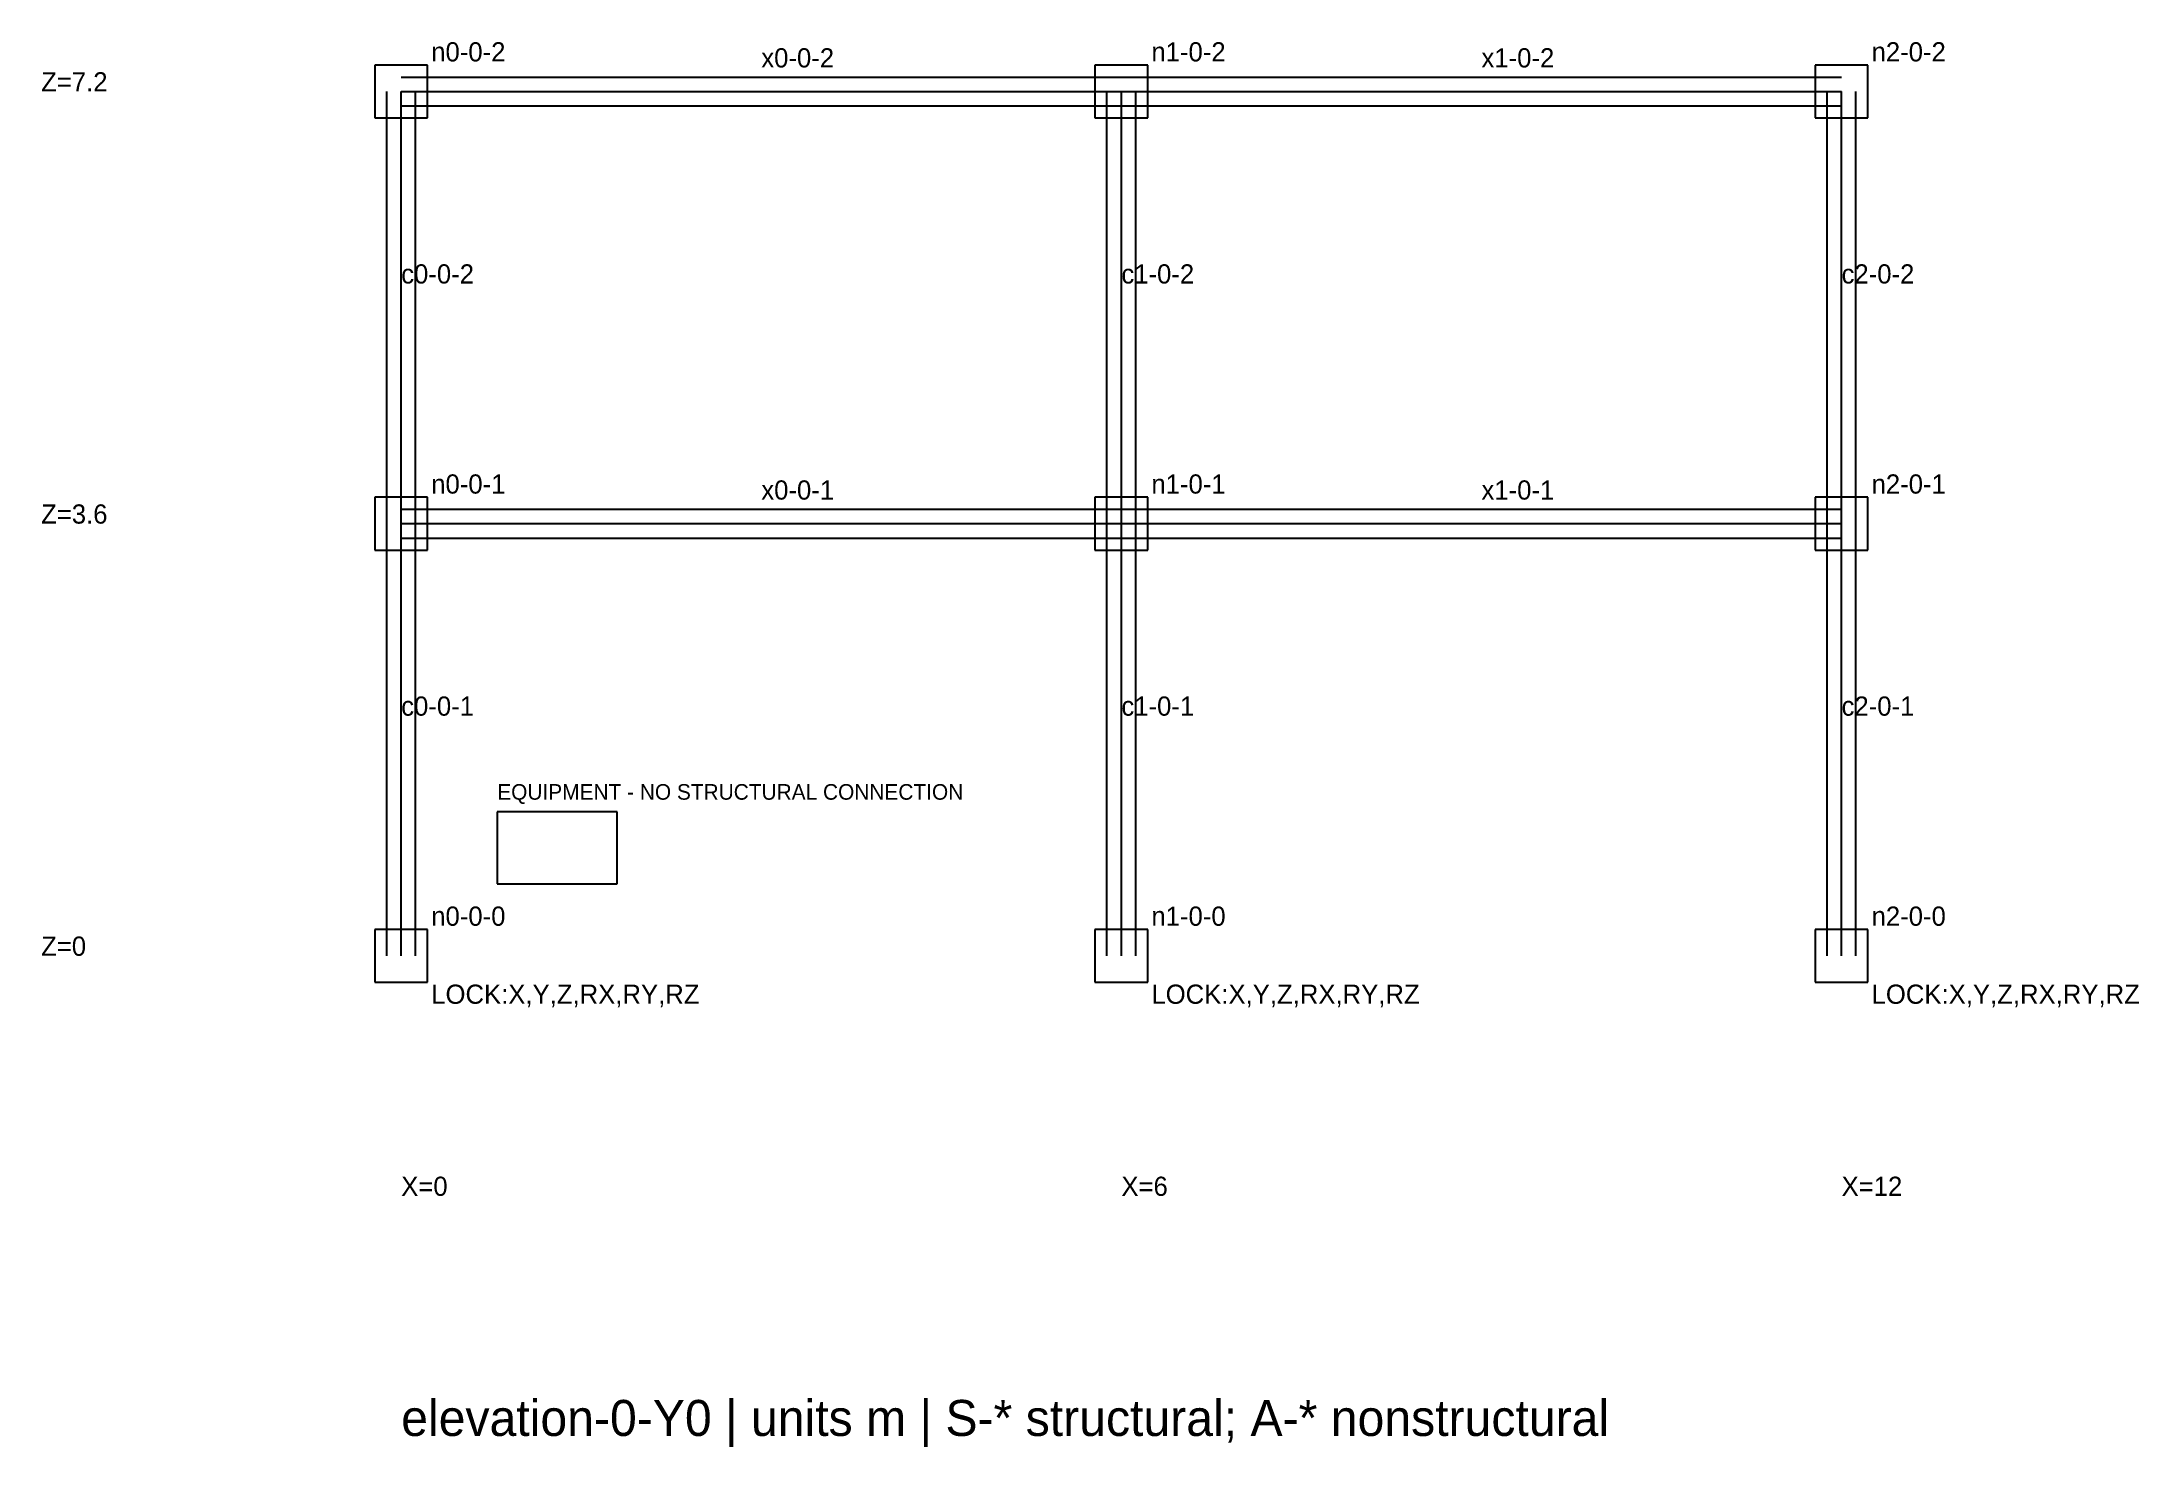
# Model space of a CAD drawing. Extents: x -3 to 332, y -4 to 10.
# Drawn here: x 117.01 to 134.48, y -4.09 to 7.61 of the extents above; entities that cross this region are included whole.
import ezdxf

# ---------------------------------------------------------------- set-up
doc = ezdxf.new("R2010")
doc.units = 0

msp = doc.modelspace()

# ---------------------------------------------------------------- texts
at = {"layer": 'A-DIM'}
for s, p in [('Z=7.2', (117, 7.2)), ('Z=3.6', (117, 3.6)), ('Z=0', (117, 0)), ('X=0', (120, -2)), ('X=6', (126, -2)), ('X=12', (132, -2))]:
    msp.add_text(s, height=0.16, dxfattribs=at).set_placement(p)
at = {"layer": 'A-EQUIPMENT-TAG'}
msp.add_text('EQUIPMENT - NO STRUCTURAL CONNECTION', height=0.13, dxfattribs=at).set_placement((120.8, 1.3))
at = {"layer": 'A-SUPPORT'}
for p in [(120.25, -0.4), (126.25, -0.4), (132.25, -0.4)]:
    msp.add_text('LOCK:X,Y,Z,RX,RY,RZ', height=0.16, dxfattribs=at).set_placement(p)
at = {"layer": 'ANNOTATION'}
msp.add_text('elevation-0-Y0 | units m | S-* structural; A-* nonstructural', height=0.3, dxfattribs=at).set_placement((120, -4))
at = {"layer": 'S-MEMBER-TAG'}
for s, p in [('x0-0-2', (123, 7.4)), ('x1-0-2', (129, 7.4)), ('c0-0-2', (120, 5.6)), ('c1-0-2', (126, 5.6)), ('c2-0-2', (132, 5.6)), ('x0-0-1', (123, 3.8)), ('x1-0-1', (129, 3.8)), ('c0-0-1', (120, 2)), ('c1-0-1', (126, 2)), ('c2-0-1', (132, 2))]:
    msp.add_text(s, height=0.16, dxfattribs=at).set_placement(p)
at = {"layer": 'S-NODE-TAG'}
for s, p in [('n0-0-2', (120.25, 7.45)), ('n1-0-2', (126.25, 7.45)), ('n2-0-2', (132.25, 7.45)), ('n0-0-1', (120.25, 3.85)), ('n1-0-1', (126.25, 3.85)), ('n2-0-1', (132.25, 3.85)), ('n0-0-0', (120.25, 0.25)), ('n1-0-0', (126.25, 0.25)), ('n2-0-0', (132.25, 0.25))]:
    msp.add_text(s, height=0.16, dxfattribs=at).set_placement(p)

# ---------------------------------------------------------------- linework, layer by layer
at = {"layer": 'A-COLUMN'}
for p, q in [((120.22, 7.42), (119.78, 7.42)), ((119.78, 7.42), (119.78, 6.98)), ((120.22, 6.98), (120.22, 7.42)), ((126.22, 7.42), (125.78, 7.42)), ((125.78, 7.42), (125.78, 6.98)), ((126.22, 6.98), (126.22, 7.42)), ((132.22, 7.42), (131.78, 7.42)), ((131.78, 7.42), (131.78, 6.98)), ((132.22, 6.98), (132.22, 7.42)), ((119.78, 6.98), (120.22, 6.98)), ((125.78, 6.98), (126.22, 6.98)), ((131.78, 6.98), (132.22, 6.98)), ((120.22, 3.82), (119.78, 3.82)), ((119.78, 3.82), (119.78, 3.38)), ((120.22, 3.38), (120.22, 3.82)), ((126.22, 3.82), (125.78, 3.82)), ((125.78, 3.82), (125.78, 3.38)), ((126.22, 3.38), (126.22, 3.82)), ((132.22, 3.82), (131.78, 3.82)), ((131.78, 3.82), (131.78, 3.38)), ((132.22, 3.38), (132.22, 3.82)), ((119.78, 3.38), (120.22, 3.38)), ((125.78, 3.38), (126.22, 3.38)), ((131.78, 3.38), (132.22, 3.38)), ((120.22, 0.22), (119.78, 0.22)), ((119.78, 0.22), (119.78, -0.22)), ((120.22, -0.22), (120.22, 0.22)), ((126.22, 0.22), (125.78, 0.22)), ((125.78, 0.22), (125.78, -0.22)), ((126.22, -0.22), (126.22, 0.22)), ((132.22, 0.22), (131.78, 0.22)), ((131.78, 0.22), (131.78, -0.22)), ((132.22, -0.22), (132.22, 0.22)), ((119.78, -0.22), (120.22, -0.22)), ((125.78, -0.22), (126.22, -0.22)), ((131.78, -0.22), (132.22, -0.22))]:
    msp.add_line(p, q, dxfattribs=at)
at = {"layer": 'A-EQUIPMENT'}
for p, q in [((121.8, 1.2), (120.8, 1.2)), ((120.8, 1.2), (120.8, 0.6)), ((121.8, 0.6), (121.8, 1.2)), ((120.8, 0.6), (121.8, 0.6))]:
    msp.add_line(p, q, dxfattribs=at)
at = {"layer": 'A-WALL'}
for p, q in [((119.88, 3.6), (119.88, 7.2)), ((120, 7.32), (126, 7.32)), ((120.12, 3.6), (120.12, 7.2)), ((125.88, 3.6), (125.88, 7.2)), ((126, 7.32), (132, 7.32)), ((126.12, 3.6), (126.12, 7.2)), ((131.88, 3.6), (131.88, 7.2)), ((132.12, 3.6), (132.12, 7.2)), ((120, 7.08), (126, 7.08)), ((126, 7.08), (132, 7.08)), ((120, 3.72), (126, 3.72)), ((126, 3.72), (132, 3.72)), ((119.88, 0), (119.88, 3.6)), ((120.12, 0), (120.12, 3.6)), ((125.88, 0), (125.88, 3.6)), ((126.12, 0), (126.12, 3.6)), ((131.88, 0), (131.88, 3.6)), ((132.12, 0), (132.12, 3.6)), ((120, 3.48), (126, 3.48)), ((126, 3.48), (132, 3.48))]:
    msp.add_line(p, q, dxfattribs=at)
at = {"layer": 'S-BEAM'}
for p, q in [((120, 7.2), (126, 7.2)), ((126, 7.2), (132, 7.2)), ((120, 3.6), (126, 3.6)), ((126, 3.6), (132, 3.6))]:
    msp.add_line(p, q, dxfattribs=at)
at = {"layer": 'S-COLUMN'}
for p, q in [((120, 3.6), (120, 7.2)), ((126, 3.6), (126, 7.2)), ((132, 3.6), (132, 7.2)), ((120, 0), (120, 3.6)), ((126, 0), (126, 3.6)), ((132, 0), (132, 3.6))]:
    msp.add_line(p, q, dxfattribs=at)

msp.set_redraw_order([(e.dxf.handle, doc.entitydb.next_handle()) for e in msp.query("TEXT MTEXT ATTDEF DIMENSION ARC_DIMENSION")])  # texts and dimensions are drawn at this point

doc.saveas('drawing.dxf')
